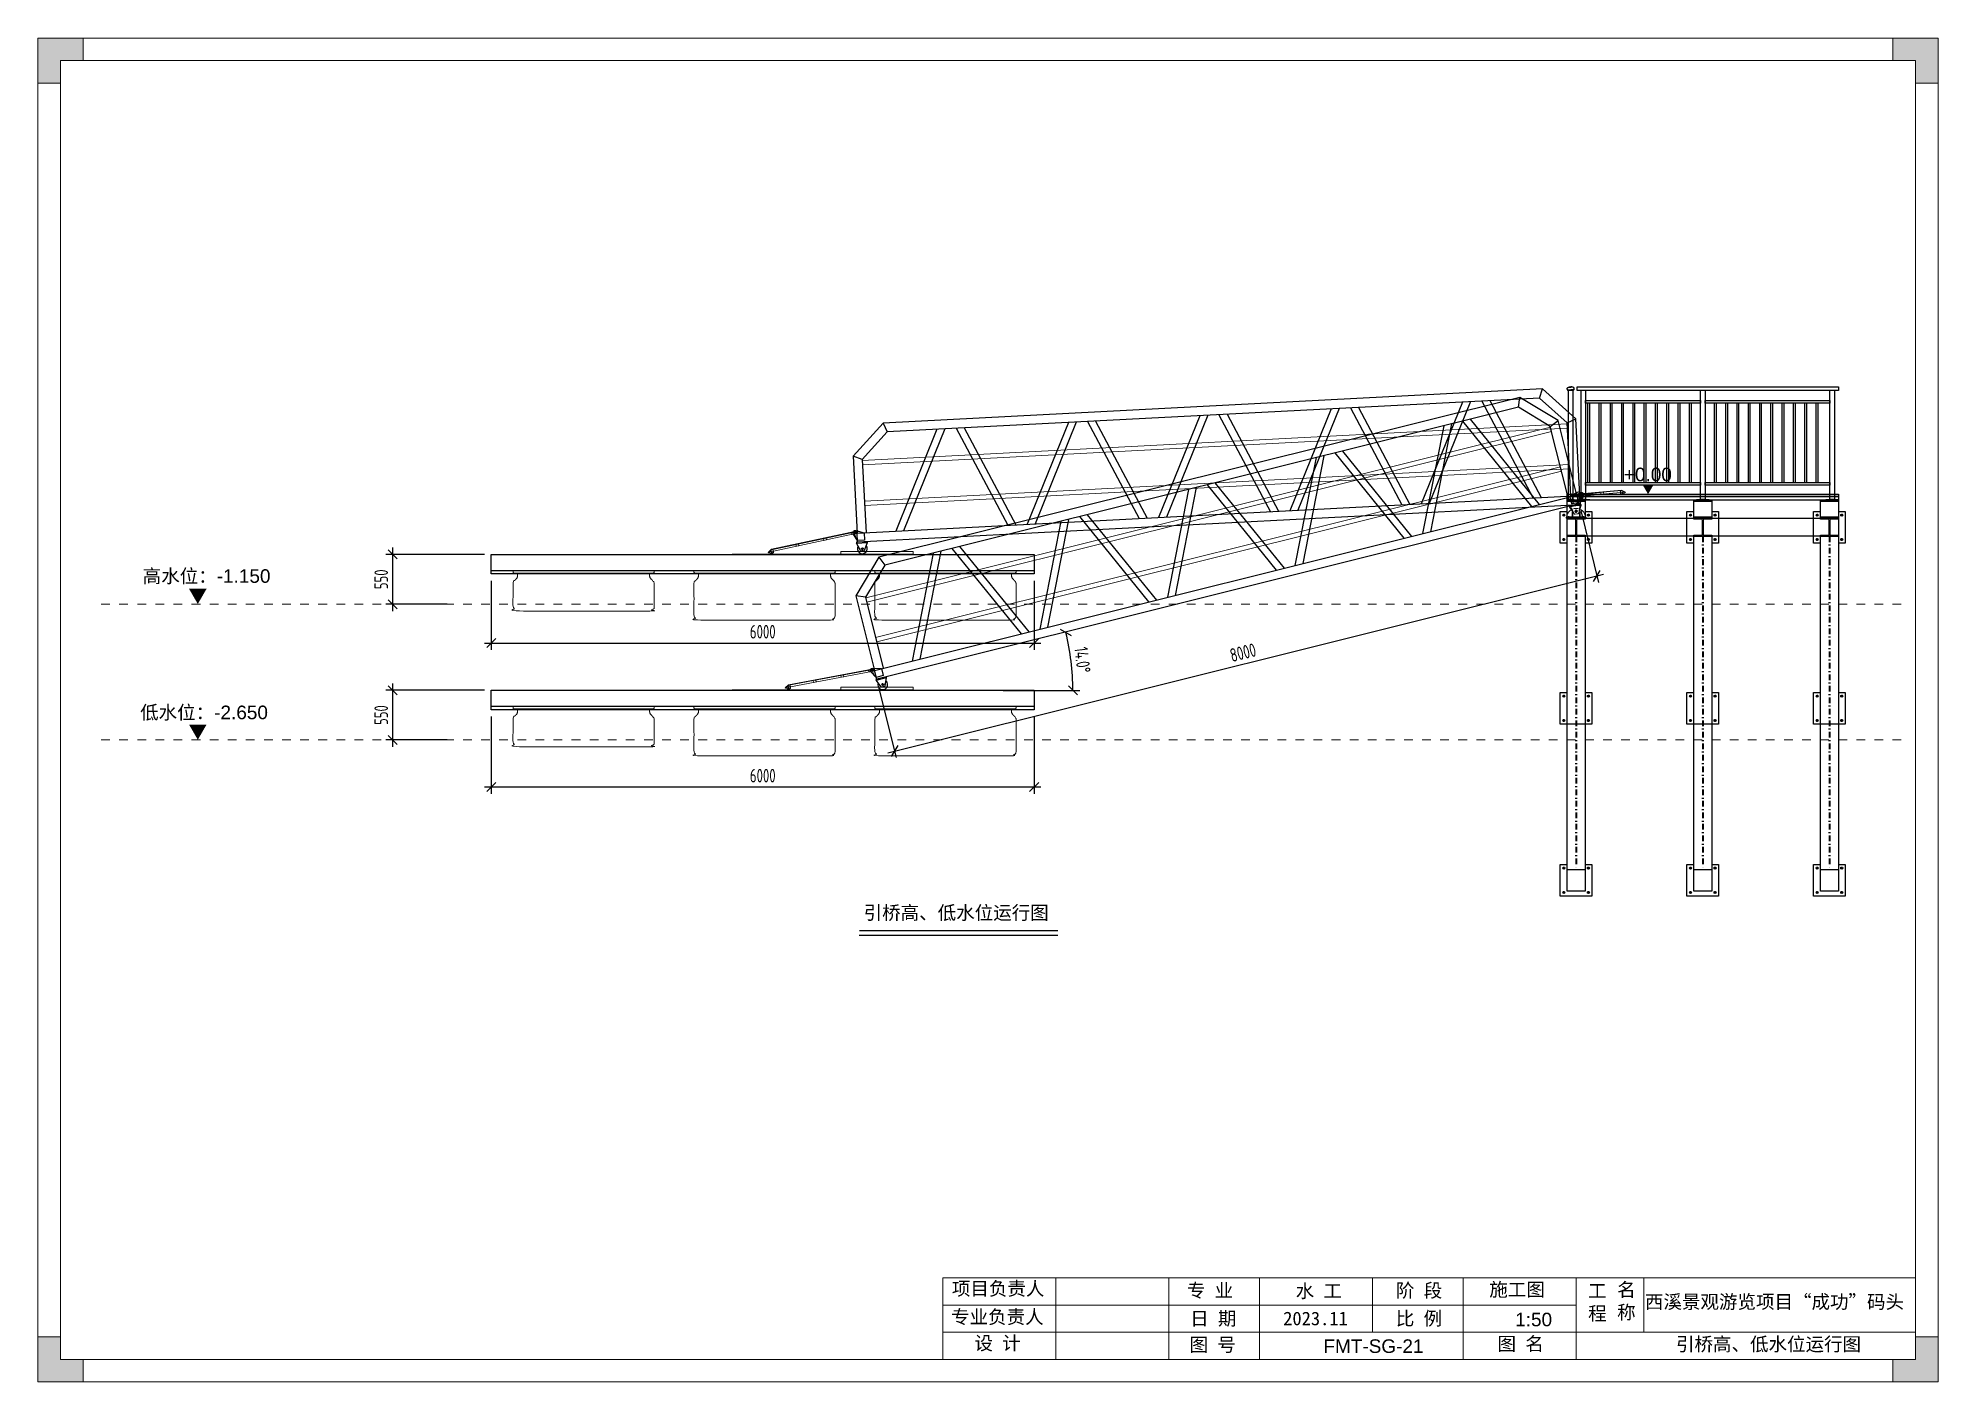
# Model space of a CAD drawing. Header units: millimetres. Extents: x 4 to 2106212, y -117026 to 198097.
# Drawn here: x 1922604 to 1943603, y 175151 to 190001 of the extents above; entities that cross this region are included whole.
import ezdxf

# ---------------------------------------------------------------- set-up
doc = ezdxf.new("R2010")
doc.units = ezdxf.units.MM
for name, pattern in [('CENTER', [0.6, 0.375, -0.075, 0.075, -0.075]), ('CENTER2', [28.575, 19.05, -3.175, 3.175, -3.175]), ('DASHDOT2', [12.7, 6.35, -3.175, 0, -3.175])]:
    doc.linetypes.add(name, pattern=pattern)
for name, color, linetype, lineweight in [('dim', 6, 'Continuous', 13), ('加强板', 140, 'Continuous', 18), ('图框', 7, 'Continuous', 13), ('型材', 7, 'Continuous', 15), ('护栏', 7, 'FENCELINE2', 20), ('文本', 3, 'Continuous', 13), ('浮箱', 160, 'Continuous', 20), ('结构', 4, 'Continuous', 18), ('虚线', 1, 'CENTER2', 0), ('铝斜撑', 241, 'Continuous', 9)]:
    doc.layers.add(name, color=color, linetype=linetype, lineweight=lineweight)
for name, color, linetype in [('H200', 3, 'Continuous'), ('lev', 6, 'Continuous'), ('STEEL', 34, 'Continuous'), ('方管', 100, 'Continuous'), ('细实线(绿色)', 3, 'Continuous'), ('铝横梁', 220, 'Continuous'), ('铝通', 4, 'Continuous')]:
    doc.layers.add(name, color=color, linetype=linetype)
doc.styles.add('Arial', font='arial.ttf')
doc.styles.add('hztxt', font='ros1.shx', dxfattribs={"width": 0.8, "bigfont": 'hztxt.shx'})
doc.styles.get("Standard").update_dxf_attribs({"font": 'arial.ttf'})
doc.styles.add('TEXT25', font='arial.ttf', dxfattribs={"height": 0.2})
doc.linetypes.add('FENCELINE2', pattern='A,6.35,-2.54,[132,ltypeshp.shx,S=2.54,R=0,X=-2.54,Y=0],-2.54,25.4', length=36.83)
doc.dimstyles.new('DIM-50', dxfattribs={"dimscale": 50, "dimtxt": 3, "dimasz": 2, "dimexe": 1.5, "dimexo": 1.5, "dimgap": 1, "dimtad": 1, "dimdec": 1, "dimdsep": 46, "dimtxsty": 'hztxt', "dimblk": 'OBLIQUE', "dimcen": 0, "dimdle": 1.5, "dimclrd": 9, "dimclre": 9, "dimclrt": 2, "dimadec": 1, "dimazin": 0, "dimtfac": 1, "dimtdec": 1, "dimtix": 1, "dimtmove": 2, "dimatfit": 3, "dimldrblk": 'OBLIQUE', "dimfxl": 15, "dimtolj": 1, "dimtzin": 0, "dimarcsym": 1})

msp = doc.modelspace()

# ---------------------------------------------------------------- texts
at = {"layer": 'dim', "linetype": 'Continuous', "lineweight": 9, "style": 'TEXT25'}
for s, p in [('+0.00', (1940131.7708, 185104.0042, 0.0005)), ('高水位：-1.150', (1923760.7351, 183981.331, 0.0005)), ('低水位：-2.650', (1923732.2665, 182474.5949, 0.0005))]:
    msp.add_text(s, height=150, dxfattribs=at).set_placement(p)
at = {"layer": '文本', "color": 6, "char_height": 150, "attachment_point": 1, "style": 'Arial'}
for insert in [(1931728.8191, 180411.2309), (1940707.3059, 175644.1779)]:
    msp.add_mtext_dynamic_manual_height_columns('{\\fSimSun|b0|i0|c134|p2;引桥高、低水位运行图}', width=2357.253424, gutter_width=18.75, heights=[0], dxfattribs=dict(at, insert=insert))
at = {"layer": '文本', "color": 6}
note = msp.add_mtext_dynamic_manual_height_columns('{\\C256;1:50\\P}', width=120, gutter_width=0, heights=[124.0928, 0], dxfattribs=dict(at, insert=(1938810.3643, 175916.5735), char_height=150, attachment_point=1, style='Arial'))
note = msp.add_mtext_dynamic_manual_height_columns('{\\C256;FMT-SG-21\\P}', width=120, gutter_width=0, heights=[124.0928, 0], dxfattribs=dict(at, insert=(1936691.0397, 175622.2449), char_height=150, attachment_point=1, style='Arial'))

# ---------------------------------------------------------------- blocks, each defined once
blk = doc.blocks.new('JAGZZ')
at = {"color": 1, "linetype": 'CENTER2', "ltscale": 0.2}
for p, q in [((524707, 12989), (524707, 13024)), ((524616, 12929), (524616, 12941)), ((524627, 12918), (524627, 12953)), ((524638, 12929), (524638, 12941)), ((524725, 13006), (524689, 13006)), ((524776, 12929), (524776, 12941)), ((524787, 12918), (524787, 12953)), ((524798, 12929), (524798, 12941))]:
    blk.add_line(p, q, dxfattribs=at)
at = {"layer": '结构', "color": 4}
for p, q in [((524597, 12929), (524597, 12941)), ((524817, 12941), (524597, 12941)), ((524817, 12929), (524597, 12929)), ((524817, 12929), (524817, 12941))]:
    blk.add_line(p, q, dxfattribs=at)
for points in [[(524670, 12941), (524670, 13001), (524662, 13001), (524662, 12941)], [(524744, 12941), (524744, 13001), (524752, 13001), (524752, 12941)]]:
    blk.add_lwpolyline(points, close=True, dxfattribs=at)
at = {"layer": '结构'}
blk.add_circle((524707, 13006), 13, dxfattribs=at)
at = {"layer": '结构', "color": 4}
blk.add_arc((524707, 12931), 106, 5.7248, 174.2752, dxfattribs=at)
blk = doc.blocks.new('A$C32F71815')
at = {"layer": '铝斜撑', "linetype": 'Continuous'}
for p, q in [((3, 20), (0, 20)), ((0, 20), (0, 0)), ((40, 0), (0, 0)), ((3, 20), (3, 3)), ((40, 3), (3, 3)), ((40, 0), (40, 3))]:
    blk.add_line(p, q, dxfattribs=at)
blk = doc.blocks.new('A$C42B83C84')
at = {"layer": '图框', "lineweight": 0}
h = blk.add_hatch(dxfattribs=at)
h.set_pattern_fill('ANSI31', color=256, scale=0.5, style=0)
h.set_pattern_definition([(45, (82514.4754, -36464.1272), (-1.122532015, 1.122532015), [])])
edge = h.paths.add_edge_path(flags=17)
edge.add_arc((15, 30), 6.5, 0, 360)
edge = h.paths.add_edge_path()
edge.add_arc((15, 30), 10, 0, 360)
for p, q in [((0, 25), (0, 45)), ((0, 45), (458, 45)), ((5, 25), (0, 25)), ((5, 40), (5, 25)), ((457, 40), (5, 40)), ((457, 40), (497, 15)), ((458, 45), (500, 19)), ((462, 7), (462, 23)), ((467, 7), (467, 23)), ((497, 15), (500, 19))]:
    blk.add_line(p, q, dxfattribs=at)
for points in [[(29, 20), (29, 40), (444, 40), (444, 20)], [(59, 40), (59, 20), (29, 20), (29, 40)], [(259, 40), (259, 20), (229, 20), (229, 40)]]:
    blk.add_lwpolyline(points, close=True, dxfattribs=at)
blk.add_lwpolyline([(444, 20), (444, 10, 0.414214), (454, 0), (474, 0, 0.414214), (484, 10), (484, 20)], format="xyb", dxfattribs=at)
blk.add_lwpolyline([(458, 0), (458, 7), (470, 7), (470, 0)], dxfattribs=at)
for radius in [10, 6.5]:
    blk.add_circle((15, 30), radius, dxfattribs=at)
blk.add_blockref('A$C32F71815', (444, 20), dxfattribs=at)
blk = doc.blocks.new('tb')
at = {"lineweight": 0}
h = blk.add_hatch(dxfattribs=at)
h.set_pattern_fill('ANSI31', color=256, scale=0.125, style=0)
h.set_pattern_definition([(45, (-488846.90197, 126237.06756), (-0.2806330038, 0.28063300377), [])])
edge = h.paths.add_edge_path(flags=17)
edge.add_arc((0, 0), 6.5, 0, 360)
edge = h.paths.add_edge_path()
edge.add_arc((0, 0), 10, 0, 360)
for p, q in [((-15, -5), (-15, 15)), ((-15, 15), (943, 15)), ((-10, 10), (-10, -5)), ((942, 10), (-10, 10)), ((942, 10), (982, -16)), ((943, 15), (985, -12)), ((-10, -5), (-15, -5)), ((927, -10), (927, -20)), ((937, -30), (957, -30)), ((941, -23), (953, -23)), ((941, -30), (941, -23)), ((945, -23), (945, -7)), ((950, -23), (950, -7)), ((953, -30), (953, -23)), ((967, -10), (967, -20)), ((982, -16), (985, -12))]:
    blk.add_line(p, q, dxfattribs=at)
for points in [[(14, -10), (14, 10), (927, 10), (927, -10)], [(44, 10), (44, -10), (14, -10), (14, 10)], [(356, 10), (356, -10), (326, -10), (326, 10)], [(668, 10), (668, -10), (638, -10), (638, 10)]]:
    blk.add_lwpolyline(points, close=True, dxfattribs=at)
for radius in [10, 6.5]:
    blk.add_circle((0, 0), radius, dxfattribs=at)
for centre, start, end in [((937, -20), 180, 270), ((957, -20), 270, 0)]:
    blk.add_arc(centre, 10, start, end, dxfattribs=at)
blk.add_blockref('A$C32F71815', (927, -10), dxfattribs=at)
blk = doc.blocks.new('*U2430')
at = {"layer": '虚线', "const_width": 10}
blk.add_lwpolyline([(-50, 0), (50, 0)], dxfattribs=at)
blk = doc.blocks.new('*U2431')
at = {"color": 0, "linetype": 'ByBlock', "lineweight": -2, "transparency": 16777216}
for p in [(0, 0), (200, 0), (400, 0), (600, 0), (800, 0), (1000, 0), (1200, 0), (1400, 0), (1600, 0), (1800, 0), (2000, 0), (2200, 0), (2400, 0), (2600, 0), (2800, 0), (3000, 0), (3200, 0), (3400, 0), (3600, 0), (3800, 0), (4000, 0), (4200, 0), (4400, 0), (4600, 0), (4800, 0), (5000, 0), (5200, 0), (5400, 0), (5600, 0), (5800, 0), (6000, 0), (6200, 0), (6400, 0), (6600, 0), (6800, 0), (7000, 0), (7200, 0), (7400, 0), (7600, 0), (7800, 0), (8000, 0), (8200, 0), (8400, 0), (8600, 0), (8800, 0), (9000, 0), (9200, 0), (9400, 0), (9600, 0), (9800, 0), (10000, 0), (10200, 0), (10400, 0), (10600, 0), (10800, 0), (11000, 0), (11200, 0), (11400, 0), (11600, 0), (11800, 0), (12000, 0), (12200, 0), (12400, 0), (12600, 0), (12800, 0), (13000, 0), (13200, 0), (13400, 0), (13600, 0), (13800, 0), (14000, 0), (14200, 0), (14400, 0), (14600, 0), (14800, 0), (15000, 0), (15200, 0), (15400, 0), (15600, 0), (15800, 0), (16000, 0), (16200, 0), (16400, 0), (16600, 0), (16800, 0), (17000, 0), (17200, 0), (17400, 0), (17600, 0), (17800, 0), (18000, 0), (18200, 0), (18400, 0), (18600, 0), (18800, 0), (19000, 0), (19200, 0), (19400, 0), (19600, 0), (19800, 0)]:
    blk.add_blockref('*U2430', p, dxfattribs=at)
blk = doc.blocks.new('EB')
at = {"layer": '加强板'}
blk.add_lwpolyline([(1337537242, 365767056), (1337537242, 365767006), (1337537257, 365767006), (1337537267, 365767056)], close=True, dxfattribs=at)
at = {"layer": '铝通'}
blk.add_lwpolyline([(1337537285, 365767056, 0.668622), (1337537254, 365767090), (1337537162, 365767061), (1337537162, 365766981), (1337537242, 365766981)], format="xyb", close=True, dxfattribs=at)
blk.add_circle((1337537262, 365767066), 7, dxfattribs=at)
blk = doc.blocks.new('A$C1CD0366B')
at = {"color": 1, "linetype": 'CENTER', "ltscale": 0.52}
for p, q in [((56, 60), (84, 60)), ((70, 46), (70, 74))]:
    blk.add_line(p, q, dxfattribs=at)
blk.add_lwpolyline([(0, 120), (0, 0), (10, 0), (10, 120)], close=True)
blk.add_lwpolyline([(10, 120), (97, 84, -0.315452), (100, 79), (100, 41, -0.315452), (97, 36), (10, 0)], format="xyb")
blk.add_circle((70, 60), 13)
blk = doc.blocks.new('GW-R')
at = {"color": 3, "linetype": 'CENTER2'}
for p, q in [((8398, 1960), (8368, 1960)), ((8383, 1945), (8383, 1975))]:
    blk.add_line(p, q, dxfattribs=at)
at = {"color": 1, "linetype": 'CENTER', "ltscale": 0.52}
for p, q in [((8369, 1960), (8397, 1960)), ((8383, 1974), (8383, 1946))]:
    blk.add_line(p, q, dxfattribs=at)
blk.add_lwpolyline([(8443, 2035), (8323, 2035), (8323, 2025), (8443, 2025)], close=True)
at = {"color": 0}
for points in [[(8360, 1942), (8323, 2025)], [(8406, 1942), (8443, 2025)]]:
    blk.add_lwpolyline(points, dxfattribs=at)
blk.add_lwpolyline([(8406, 1942, -0.317501), (8397, 1935), (8370, 1935, -0.317501), (8360, 1942)], format="xyb")
blk.add_circle((8383, 1960), 9)
blk.add_circle((8383, 1960), 9)
blk.add_arc((8383, 1960), 55, 144.9944, 35.0056)
blk = doc.blocks.new('*U2432')
at = {"layer": '型材'}
for points in [[(3900, 315), (-3900, 315), (-3900, 265), (3900, 265)], [(3900, -135), (-3900, -135), (-3900, -185), (3900, -185)]]:
    blk.add_lwpolyline(points, close=True, dxfattribs=at)
at = {"layer": '铝横梁', "color": 6}
for points in [[(-3060, 615), (-3573, -485)], [(-2971, 615), (-3485, -485)], [(-2846, 615), (-2332, -485)], [(-2758, 615), (-2244, -485)], [(-1606, 615), (-2119, -485)], [(-1517, 615), (-2031, -485)], [(-1392, 615), (-878, -485)], [(-1304, 615), (-790, -485)], [(-152, 615), (-665, -485)], [(-63, 615), (-577, -485)], [(62, 615), (576, -485)], [(150, 615), (664, -485)], [(1302, 615), (789, -485)], [(1391, 615), (877, -485)], [(1516, 615), (2030, -485)], [(1604, 615), (2118, -485)], [(2756, 615), (2243, -485)], [(2845, 615), (2331, -485)], [(2970, 615), (3484, -485)], [(3058, 615), (3572, -485)]]:
    blk.add_lwpolyline(points, dxfattribs=at)
at = {"layer": '铝通', "color": 4}
for points in [[(-4000, -485), (-4000, 365), (-3650, 715), (3650, 715), (4000, 365), (4000, -485)], [(-3609, 615), (-3650, 715)], [(3650, 715), (3609, 615)], [(-3900, -485), (-3900, 324), (-3609, 615), (3609, 615), (3900, 324), (3900, -485)], [(-3900, 324), (-4000, 365)], [(3900, 324), (4000, 365)], [(4000, -485), (-4000, -485), (-4000, -585), (4000, -585), (4000, -485)]]:
    blk.add_lwpolyline(points, dxfattribs=at)
at = {"xscale": -1}
blk.add_blockref('GW-R', (12333, -2620), dxfattribs=at)
at = {"layer": '图框', "xscale": -1, "rotation": 90}
blk.add_blockref('A$C1CD0366B', (-3890, -585), dxfattribs=at)
at = {"layer": '型材', "color": 22, "xscale": -1}
blk.add_blockref('EB', (1337533242, -365767546), dxfattribs=at)
at = {"layer": '型材', "color": 22}
blk.add_blockref('EB', (-1337533242, -365767546), dxfattribs=at)
blk = doc.blocks.new('*U2433')
at = {"color": 0, "linetype": 'ByBlock', "lineweight": -2, "transparency": 16777216}
blk.add_blockref('*U2432', (0, 0), dxfattribs=at)
blk = doc.blocks.new('*U2434')
at = {"layer": '虚线', "const_width": 10}
blk.add_lwpolyline([(-50, 0), (50, 0)], dxfattribs=at)
blk = doc.blocks.new('*U2435')
at = {"color": 0, "linetype": 'ByBlock', "lineweight": -2, "transparency": 16777216}
for p in [(0, 0), (200, 0), (400, 0), (600, 0), (800, 0), (1000, 0), (1200, 0), (1400, 0), (1600, 0), (1800, 0), (2000, 0), (2200, 0), (2400, 0), (2600, 0), (2800, 0), (3000, 0), (3200, 0), (3400, 0), (3600, 0), (3800, 0), (4000, 0), (4200, 0), (4400, 0), (4600, 0), (4800, 0), (5000, 0), (5200, 0), (5400, 0), (5600, 0), (5800, 0), (6000, 0), (6200, 0), (6400, 0), (6600, 0), (6800, 0), (7000, 0), (7200, 0), (7400, 0), (7600, 0), (7800, 0), (8000, 0), (8200, 0), (8400, 0), (8600, 0), (8800, 0), (9000, 0), (9200, 0), (9400, 0), (9600, 0), (9800, 0), (10000, 0), (10200, 0), (10400, 0), (10600, 0), (10800, 0), (11000, 0), (11200, 0), (11400, 0), (11600, 0), (11800, 0), (12000, 0), (12200, 0), (12400, 0), (12600, 0), (12800, 0), (13000, 0), (13200, 0), (13400, 0), (13600, 0), (13800, 0), (14000, 0), (14200, 0), (14400, 0), (14600, 0), (14800, 0), (15000, 0), (15200, 0), (15400, 0), (15600, 0), (15800, 0), (16000, 0), (16200, 0), (16400, 0), (16600, 0), (16800, 0), (17000, 0), (17200, 0), (17400, 0), (17600, 0), (17800, 0), (18000, 0), (18200, 0), (18400, 0), (18600, 0), (18800, 0), (19000, 0), (19200, 0), (19400, 0), (19600, 0), (19800, 0)]:
    blk.add_blockref('*U2434', p, dxfattribs=at)
blk = doc.blocks.new('*U2436')
at = {"layer": '型材'}
for points in [[(3900, 315), (-3900, 315), (-3900, 265), (3900, 265)], [(3900, -135), (-3900, -135), (-3900, -185), (3900, -185)]]:
    blk.add_lwpolyline(points, close=True, dxfattribs=at)
at = {"layer": '铝横梁', "color": 6}
for points in [[(-3060, 615), (-3573, -485)], [(-2971, 615), (-3485, -485)], [(-2846, 615), (-2332, -485)], [(-2758, 615), (-2244, -485)], [(-1606, 615), (-2119, -485)], [(-1517, 615), (-2031, -485)], [(-1392, 615), (-878, -485)], [(-1304, 615), (-790, -485)], [(-152, 615), (-665, -485)], [(-63, 615), (-577, -485)], [(62, 615), (576, -485)], [(150, 615), (664, -485)], [(1302, 615), (789, -485)], [(1391, 615), (877, -485)], [(1516, 615), (2030, -485)], [(1604, 615), (2118, -485)], [(2756, 615), (2243, -485)], [(2845, 615), (2331, -485)], [(2970, 615), (3484, -485)], [(3058, 615), (3572, -485)]]:
    blk.add_lwpolyline(points, dxfattribs=at)
at = {"layer": '铝通', "color": 4}
for points in [[(-4000, -485), (-4000, 365), (-3650, 715), (3650, 715), (4000, 365), (4000, -485)], [(-3609, 615), (-3650, 715)], [(3650, 715), (3609, 615)], [(-3900, -485), (-3900, 324), (-3609, 615), (3609, 615), (3900, 324), (3900, -485)], [(-3900, 324), (-4000, 365)], [(3900, 324), (4000, 365)], [(4000, -485), (-4000, -485), (-4000, -585), (4000, -585), (4000, -485)]]:
    blk.add_lwpolyline(points, dxfattribs=at)
at = {"xscale": -1}
blk.add_blockref('GW-R', (12333, -2620), dxfattribs=at)
at = {"layer": '图框', "xscale": -1, "rotation": 90}
blk.add_blockref('A$C1CD0366B', (-3890, -585), dxfattribs=at)
at = {"layer": '型材', "color": 22, "xscale": -1}
blk.add_blockref('EB', (1337533242, -365767546), dxfattribs=at)
at = {"layer": '型材', "color": 22}
blk.add_blockref('EB', (-1337533242, -365767546), dxfattribs=at)
blk = doc.blocks.new('*U2437')
at = {"color": 0, "linetype": 'ByBlock', "lineweight": -2, "transparency": 16777216}
blk.add_blockref('*U2436', (0, 0), dxfattribs=at)
blk = doc.blocks.new('_Oblique')
at = {"color": 0, "linetype": 'ByBlock', "lineweight": -2}
blk.add_line((-0.5, -0.5), (0.5, 0.5), dxfattribs=at)
blk = doc.blocks.new('*D2442')
at = {"color": 9, "lineweight": -2, "transparency": 16777216}
blk.add_line((1933270, 182793), (1934118, 182793), dxfattribs=at)
blk.add_arc((1931405, 182793), 2637, 360, 14, dxfattribs=at)
at = {"layer": 'Defpoints', "color": 0, "transparency": 16777216}
for p in [(1939635, 184845, 0), (1931873, 182910, 0), (1934034, 183008), (1929195, 182793), (1933195, 182793)]:
    blk.add_point(p, dxfattribs=at)
at = {"color": 9, "lineweight": -2, "transparency": 16777216, "xscale": 100, "yscale": 100, "zscale": 100}
for p, rotation in [((1933964, 183431), 103.9999999999998), ((1934043, 182793), 269.9999999999997)]:
    blk.add_blockref('_Oblique', p, dxfattribs=dict(at, rotation=rotation))
at = {"color": 2, "transparency": 16777216, "insert": (1934147, 183130), "char_height": 150, "attachment_point": 5, "rotation": 277, "style": 'hztxt'}
blk.add_mtext('\\A1;14.0°', dxfattribs=at)
blk = doc.blocks.new('*U2440')
at = {"color": 0, "ltscale": 5000}
blk.add_lwpolyline([(3000, 363), (-3000, 363), (-3000, 147), (3000, 147)], close=True, dxfattribs=at)
blk.add_lwpolyline([(3000, 187), (-3000, 187)], dxfattribs=at)
at = {"layer": '浮箱', "color": 5, "linetype": 'Continuous', "lineweight": 5}
for points in [[(-1250, 157, 0.414214), (-1240, 167), (-1240, 177, 0.414214), (-1250, 187), (-1290, 187), (-2750, 187), (-2790, 187, 0.414214), (-2800, 177), (-2800, 167, 0.414214), (-2790, 157), (-2750, 157), (-1290, 157)], [(750, 157, 0.414214), (760, 167), (760, 177, 0.414214), (750, 187), (710, 187), (-750, 187), (-790, 187, 0.414214), (-800, 177), (-800, 167, 0.414214), (-790, 157), (-750, 157), (710, 157)], [(2750, 157, 0.414214), (2760, 167), (2760, 177, 0.414214), (2750, 187), (2710, 187), (1250, 187), (1210, 187, 0.414214), (1200, 177), (1200, 167, 0.414214), (1210, 157), (1250, 157), (2710, 157)]]:
    blk.add_lwpolyline(points, format="xyb", close=True, dxfattribs=at)
for points in [[(-1290, 157), (-1290, 142), (-1290, 128), (-1290, 107), (-1275, 92), (-1265, 82), (-1255, 72), (-1240, 57), (-1240, 36), (-1240, -188), (-1240, -313), (-1240, -363), (-1290, -363), (-2220, -363), (-2750, -363), (-2800, -363), (-2800, -313), (-2800, -188), (-2800, 36), (-2800, 57), (-2785, 72), (-2775, 82), (-2765, 92), (-2750, 107), (-2750, 128), (-2750, 142), (-2750, 157)], [(710, 157), (710, 142), (710, 128), (710, 107), (725, 92), (735, 82), (745, 72), (760, 57), (760, 36), (760, -188), (760, -313), (760, -363), (710, -363), (-220, -363), (-750, -363), (-800, -363), (-800, -313), (-800, -188), (-800, 36), (-800, 57), (-785, 72), (-775, 82), (-765, 92), (-750, 107), (-750, 128), (-750, 142), (-750, 157)], [(2710, 157), (2710, 142), (2710, 128), (2710, 107), (2725, 92), (2735, 82), (2745, 72), (2760, 57), (2760, 36), (2760, -188), (2760, -213), (2760, -263), (2710, -263), (1780, -263), (1250, -263), (1200, -263), (1200, -213), (1200, -188), (1200, 36), (1200, 57), (1215, 72), (1225, 82), (1235, 92), (1250, 107), (1250, 128), (1250, 142), (1250, 157)]]:
    blk.add_rational_spline(points, [1, 1, 1, 0.923879532511, 1, 1, 1, 0.923879532511, 1, 1, 1, 0.707106781187, 1, 1, 1, 0.707106781187, 1, 1, 1, 0.923879532511, 1, 1, 1, 0.923879532511, 1, 1, 1], degree=2, knots=[0, 0, 0, 1, 1, 1.785398, 1.785398, 2.785398, 2.785398, 3.570796, 3.570796, 4.570796, 4.570796, 6.141593, 6.141593, 7.141593, 7.141593, 8.712389, 8.712389, 9.712389, 9.712389, 10.497787, 10.497787, 11.497787, 11.497787, 12.283185, 12.283185, 13.283185, 13.283185, 13.283185], dxfattribs=at)
blk = doc.blocks.new('*U2441')
at = {"color": 0, "linetype": 'ByBlock', "lineweight": -2, "transparency": 16777216}
blk.add_blockref('*U2440', (0, 0), dxfattribs=at)
blk = doc.blocks.new('*U2438')
at = {"color": 0, "ltscale": 5000}
blk.add_lwpolyline([(3000, 363), (-3000, 363), (-3000, 147), (3000, 147)], close=True, dxfattribs=at)
blk.add_lwpolyline([(3000, 187), (-3000, 187)], dxfattribs=at)
at = {"layer": '浮箱', "color": 5, "linetype": 'Continuous', "lineweight": 5}
for points in [[(-1250, 157, 0.414214), (-1240, 167), (-1240, 177, 0.414214), (-1250, 187), (-1290, 187), (-2750, 187), (-2790, 187, 0.414214), (-2800, 177), (-2800, 167, 0.414214), (-2790, 157), (-2750, 157), (-1290, 157)], [(750, 157, 0.414214), (760, 167), (760, 177, 0.414214), (750, 187), (710, 187), (-750, 187), (-790, 187, 0.414214), (-800, 177), (-800, 167, 0.414214), (-790, 157), (-750, 157), (710, 157)], [(2750, 157, 0.414214), (2760, 167), (2760, 177, 0.414214), (2750, 187), (2710, 187), (1250, 187), (1210, 187, 0.414214), (1200, 177), (1200, 167, 0.414214), (1210, 157), (1250, 157), (2710, 157)]]:
    blk.add_lwpolyline(points, format="xyb", close=True, dxfattribs=at)
for points in [[(-1290, 157), (-1290, 142), (-1290, 128), (-1290, 107), (-1275, 92), (-1265, 82), (-1255, 72), (-1240, 57), (-1240, 36), (-1240, -188), (-1240, -313), (-1240, -363), (-1290, -363), (-2220, -363), (-2750, -363), (-2800, -363), (-2800, -313), (-2800, -188), (-2800, 36), (-2800, 57), (-2785, 72), (-2775, 82), (-2765, 92), (-2750, 107), (-2750, 128), (-2750, 142), (-2750, 157)], [(710, 157), (710, 142), (710, 128), (710, 107), (725, 92), (735, 82), (745, 72), (760, 57), (760, 36), (760, -188), (760, -313), (760, -363), (710, -363), (-220, -363), (-750, -363), (-800, -363), (-800, -313), (-800, -188), (-800, 36), (-800, 57), (-785, 72), (-775, 82), (-765, 92), (-750, 107), (-750, 128), (-750, 142), (-750, 157)], [(2710, 157), (2710, 142), (2710, 128), (2710, 107), (2725, 92), (2735, 82), (2745, 72), (2760, 57), (2760, 36), (2760, -188), (2760, -213), (2760, -263), (2710, -263), (1780, -263), (1250, -263), (1200, -263), (1200, -213), (1200, -188), (1200, 36), (1200, 57), (1215, 72), (1225, 82), (1235, 92), (1250, 107), (1250, 128), (1250, 142), (1250, 157)]]:
    blk.add_rational_spline(points, [1, 1, 1, 0.923879532511, 1, 1, 1, 0.923879532511, 1, 1, 1, 0.707106781187, 1, 1, 1, 0.707106781187, 1, 1, 1, 0.923879532511, 1, 1, 1, 0.923879532511, 1, 1, 1], degree=2, knots=[0, 0, 0, 1, 1, 1.785398, 1.785398, 2.785398, 2.785398, 3.570796, 3.570796, 4.570796, 4.570796, 6.141593, 6.141593, 7.141593, 7.141593, 8.712389, 8.712389, 9.712389, 9.712389, 10.497787, 10.497787, 11.497787, 11.497787, 12.283185, 12.283185, 13.283185, 13.283185, 13.283185], dxfattribs=at)
blk = doc.blocks.new('*U2439')
at = {"color": 0, "linetype": 'ByBlock', "lineweight": -2, "transparency": 16777216}
blk.add_blockref('*U2438', (0, 0), dxfattribs=at)
blk = doc.blocks.new('*U2452')
at = {"layer": 'STEEL'}
for p, q in [((-148, 135), (-122, 135)), ((-135, 148), (-135, 122)), ((122, 135), (148, 135)), ((135, 148), (135, 122)), ((-148, -135), (-122, -135)), ((-135, -148), (-135, -122)), ((122, -135), (148, -135)), ((135, -148), (135, -122))]:
    blk.add_line(p, q, dxfattribs=at)
for points in [[(-100, -175), (-175, -175), (-175, 175), (-100, 175)], [(100, 175), (175, 175), (175, -175), (100, -175)]]:
    blk.add_lwpolyline(points, dxfattribs=at)
for centre in [(-135, 135), (135, 135), (-135, -135), (135, -135)]:
    blk.add_circle(centre, 11, dxfattribs=at)
blk = doc.blocks.new('*U2453')
at = {"color": 0, "linetype": 'ByBlock', "lineweight": -2, "transparency": 16777216}
blk.add_blockref('*U2452', (0, 0), dxfattribs=at)
blk = doc.blocks.new('*U2454')
at = {"layer": 'STEEL'}
for p, q in [((-148, 135), (-122, 135)), ((-135, 148), (-135, 122)), ((122, 135), (148, 135)), ((135, 148), (135, 122)), ((-148, -135), (-122, -135)), ((-135, -148), (-135, -122)), ((122, -135), (148, -135)), ((135, -148), (135, -122))]:
    blk.add_line(p, q, dxfattribs=at)
for points in [[(-100, -175), (-175, -175), (-175, 175), (-100, 175)], [(100, 175), (175, 175), (175, -175), (100, -175)]]:
    blk.add_lwpolyline(points, dxfattribs=at)
for centre in [(-135, 135), (135, 135), (-135, -135), (135, -135)]:
    blk.add_circle(centre, 11, dxfattribs=at)
blk = doc.blocks.new('*U2447')
at = {"color": 0, "linetype": 'ByBlock', "lineweight": -2, "transparency": 16777216}
blk.add_blockref('*U2454', (0, 0), dxfattribs=at)
blk = doc.blocks.new('*U2448')
at = {"layer": 'STEEL'}
for p, q in [((-148, 135), (-122, 135)), ((-135, 148), (-135, 122)), ((122, 135), (148, 135)), ((135, 148), (135, 122)), ((-148, -135), (-122, -135)), ((-135, -148), (-135, -122)), ((122, -135), (148, -135)), ((135, -148), (135, -122))]:
    blk.add_line(p, q, dxfattribs=at)
for points in [[(-100, -175), (-175, -175), (-175, 175), (-100, 175)], [(100, 175), (175, 175), (175, -175), (100, -175)]]:
    blk.add_lwpolyline(points, dxfattribs=at)
for centre in [(-135, 135), (135, 135), (-135, -135), (135, -135)]:
    blk.add_circle(centre, 11, dxfattribs=at)
blk = doc.blocks.new('*U2449')
at = {"color": 0, "linetype": 'ByBlock', "lineweight": -2, "transparency": 16777216}
blk.add_blockref('*U2448', (0, 0), dxfattribs=at)
blk = doc.blocks.new('*U2450')
at = {"layer": 'STEEL'}
for p, q in [((-148, 135), (-122, 135)), ((-135, 148), (-135, 122)), ((122, 135), (148, 135)), ((135, 148), (135, 122)), ((-148, -135), (-122, -135)), ((-135, -148), (-135, -122)), ((122, -135), (148, -135)), ((135, -148), (135, -122))]:
    blk.add_line(p, q, dxfattribs=at)
blk.add_lwpolyline([(100, 175), (175, 175), (175, -175), (-175, -175), (-175, 175), (-100, 175)], dxfattribs=at)
for centre in [(-135, 135), (135, 135), (-135, -135), (135, -135)]:
    blk.add_circle(centre, 11, dxfattribs=at)
blk = doc.blocks.new('*U2451')
at = {"color": 0, "linetype": 'ByBlock', "lineweight": -2, "transparency": 16777216}
for p in [(0, 0), (1400, 0), (2800, 0)]:
    blk.add_blockref('*U2450', p, dxfattribs=at)
blk = doc.blocks.new('*U2445')
at = {"layer": 'STEEL'}
for p, q in [((-148, 135), (-122, 135)), ((-135, 148), (-135, 122)), ((122, 135), (148, 135)), ((135, 148), (135, 122)), ((-148, -135), (-122, -135)), ((-135, -148), (-135, -122)), ((122, -135), (148, -135)), ((135, -148), (135, -122))]:
    blk.add_line(p, q, dxfattribs=at)
blk.add_lwpolyline([(100, 175), (175, 175), (175, -175), (-175, -175), (-175, 175), (-100, 175)], dxfattribs=at)
for centre in [(-135, 135), (135, 135), (-135, -135), (135, -135)]:
    blk.add_circle(centre, 11, dxfattribs=at)
blk = doc.blocks.new('*U2446')
at = {"color": 0, "linetype": 'ByBlock', "lineweight": -2, "transparency": 16777216}
for p in [(0, 0), (1400, 0), (2800, 0)]:
    blk.add_blockref('*U2445', p, dxfattribs=at)
blk = doc.blocks.new('*U2443')
h = blk.add_hatch(color=252)
h.dxf.hatch_style = 1
h.paths.add_polyline_path([(-1485, 1571, 0.414214), (-1488, 1568), (-1485, 1568)])
h = blk.add_hatch(color=252)
h.dxf.hatch_style = 1
h.paths.add_polyline_path([(-1435, 1571, -0.414214), (-1432, 1568), (-1435, 1568)])
h = blk.add_hatch(color=252)
h.dxf.hatch_style = 1
h.paths.add_polyline_path([(-1345, 1571, 0.414214), (-1348, 1568), (-1345, 1568)])
h = blk.add_hatch(color=252)
h.dxf.hatch_style = 1
h.paths.add_polyline_path([(-1295, 1571, -0.414214), (-1292, 1568), (-1295, 1568)])
h = blk.add_hatch(color=252)
h.dxf.hatch_style = 1
h.paths.add_polyline_path([(-25, 1571, 0.414214), (-28, 1568), (-25, 1568)])
h = blk.add_hatch(color=252)
h.dxf.hatch_style = 1
h.paths.add_polyline_path([(25, 1571, -0.414214), (28, 1568), (25, 1568)])
h = blk.add_hatch(color=252)
h.dxf.hatch_style = 1
h.paths.add_polyline_path([(1405, 1571, 0.414214), (1402, 1568), (1405, 1568)])
h = blk.add_hatch(color=252)
h.dxf.hatch_style = 1
h.paths.add_polyline_path([(1455, 1571, -0.414214), (1458, 1568), (1455, 1568)])
at = {"color": 252, "elevation": 0}
for points in [[(-25, 2777), (25, 2777), (25, 1568), (-25, 1568)], [(1405, 2777), (1455, 2777), (1455, 1568), (1405, 1568)], [(-1295, 2662), (-25, 2662), (-25, 2632), (-1295, 2632)], [(25, 2662), (1405, 2662), (1405, 2632), (25, 2632)], [(-1500, 1627), (1500, 1627), (1500, 1602), (-1500, 1602)], [(-1500, 1602), (1500, 1602), (1500, 1562), (-1500, 1562)]]:
    blk.add_lwpolyline(points, close=True, dxfattribs=at)
at = {"color": 252}
for points in [[(-1250, 1757), (-1250, 2632), (-1275, 2632), (-1275, 1757)], [(-1125, 1757), (-1125, 2632), (-1150, 2632), (-1150, 1757)], [(-1000, 1757), (-1000, 2632), (-1025, 2632), (-1025, 1757)], [(-875, 1757), (-875, 2632), (-900, 2632), (-900, 1757)], [(-750, 1757), (-750, 2632), (-775, 2632), (-775, 1757)], [(-625, 1757), (-625, 2632), (-650, 2632), (-650, 1757)], [(-500, 1757), (-500, 2632), (-525, 2632), (-525, 1757)], [(-375, 1757), (-375, 2632), (-400, 2632), (-400, 1757)], [(-250, 1757), (-250, 2632), (-275, 2632), (-275, 1757)], [(-125, 1757), (-125, 2632), (-150, 2632), (-150, 1757)], [(150, 1757), (150, 2632), (125, 2632), (125, 1757)], [(275, 1757), (275, 2632), (250, 2632), (250, 1757)], [(400, 1757), (400, 2632), (375, 2632), (375, 1757)], [(525, 1757), (525, 2632), (500, 2632), (500, 1757)], [(650, 1757), (650, 2632), (625, 2632), (625, 1757)], [(775, 1757), (775, 2632), (750, 2632), (750, 1757)], [(900, 1757), (900, 2632), (875, 2632), (875, 1757)], [(1025, 1757), (1025, 2632), (1000, 2632), (1000, 1757)], [(1150, 1757), (1150, 2632), (1125, 2632), (1125, 1757)], [(1275, 1757), (1275, 2632), (1250, 2632), (1250, 1757)]]:
    blk.add_lwpolyline(points, dxfattribs=at)
for points in [[(-1295, 1757), (-25, 1757), (-25, 1727), (-1295, 1727)], [(25, 1757), (1405, 1757), (1405, 1727), (25, 1727)]]:
    blk.add_lwpolyline(points, close=True, dxfattribs=at)
at = {"color": 252, "elevation": 0}
for points in [[(-1500, 1568), (-1420, 1568), (-1420, 1562), (-1500, 1562), (-1500, 1568)], [(-1467, 1568), (-1467, 1562)], [(-1460, 1573), (-1460, 1557)], [(-1453, 1568), (-1453, 1562)], [(-1390, 1568), (-1250, 1568), (-1250, 1562), (-1390, 1562), (-1390, 1568)], [(-1376, 1568), (-1376, 1562)], [(-1369, 1573), (-1369, 1557)], [(-1362, 1568), (-1362, 1562)], [(-1278, 1568), (-1278, 1562)], [(-1271, 1573), (-1271, 1557)], [(-1264, 1568), (-1264, 1562)], [(-70, 1568), (70, 1568), (70, 1562), (-70, 1562), (-70, 1568)], [(-56, 1568), (-56, 1562)], [(-49, 1573), (-49, 1557)], [(-42, 1568), (-42, 1562)], [(42, 1568), (42, 1562)], [(49, 1573), (49, 1557)], [(56, 1568), (56, 1562)], [(1360, 1568), (1500, 1568), (1500, 1562), (1360, 1562), (1360, 1568)], [(1374, 1568), (1374, 1562)], [(1381, 1573), (1381, 1557)], [(1388, 1568), (1388, 1562)], [(1472, 1568), (1472, 1562)], [(1479, 1573), (1479, 1557)], [(1486, 1568), (1486, 1562)]]:
    blk.add_lwpolyline(points, dxfattribs=at)
at = {"color": 252, "linetype": 'DASHDOT2', "ltscale": 10, "elevation": 0}
for points in [[(-1404, 1162), (-1404, -2517)], [(-1396, 1162), (-1396, -2517)], [(-4, 1162), (-4, -2517)], [(4, 1162), (4, -2517)], [(1396, 1162), (1396, -2517)], [(1404, 1162), (1404, -2517)]]:
    blk.add_lwpolyline(points, dxfattribs=at)
at = {"color": 252}
for centre, start, end in [((-1485, 1568, 0), 90, 180), ((-1435, 1568, 0), 0, 90), ((-1345, 1568, 0), 90, 180), ((-1295, 1568, 0), 0, 90), ((-25, 1568, 0), 90, 180), ((25, 1568, 0), 0, 90), ((1405, 1568, 0), 90, 180), ((1455, 1568, 0), 0, 90)]:
    blk.add_arc(centre, 2.5, start, end, dxfattribs=at)
at = {"layer": 'H200', "color": 252, "elevation": 0}
for points in [[(-1500, 1562), (-1300, 1562), (-1300, 1362), (-1500, 1362)], [(-1500, 1550), (-1300, 1550), (-1300, 1374), (-1500, 1374)], [(-100, 1562), (100, 1562), (100, 1362), (-100, 1362)], [(-100, 1550), (100, 1550), (100, 1374), (-100, 1374)], [(1300, 1562), (1500, 1562), (1500, 1362), (1300, 1362)], [(1300, 1550), (1500, 1550), (1500, 1374), (1300, 1374)], [(-1500, 1362), (1500, 1362), (1500, 1162), (-1500, 1162)], [(-1500, 1162), (-1300, 1162), (-1300, -2757), (-1500, -2757)], [(-100, 1162), (100, 1162), (100, -2757), (-100, -2757)], [(1300, 1162), (1500, 1162), (1500, -2757), (1300, -2757)]]:
    blk.add_lwpolyline(points, close=True, dxfattribs=at)
for points in [[(-1404, 1339, 0.359359), (-1417, 1350), (-1500, 1350), (-1500, 1362), (-1300, 1362), (-1300, 1350), (-1383, 1350, 0.362402), (-1396, 1339), (-1396, 1187, 0.414214), (-1383, 1174), (-1300, 1174), (-1300, 1162), (-1500, 1162), (-1500, 1174), (-1417, 1174, 0.414214), (-1404, 1187)], [(-4, 1339, 0.359359), (-17, 1350), (-100, 1350), (-100, 1362), (100, 1362), (100, 1350), (17, 1350, 0.362402), (4, 1339), (4, 1187, 0.414214), (17, 1174), (100, 1174), (100, 1162), (-100, 1162), (-100, 1174), (-17, 1174, 0.414214), (-4, 1187)], [(1396, 1339, 0.359359), (1383, 1350), (1300, 1350), (1300, 1362), (1500, 1362), (1500, 1350), (1417, 1350, 0.362402), (1404, 1339), (1404, 1187, 0.414214), (1417, 1174), (1500, 1174), (1500, 1162), (1300, 1162), (1300, 1174), (1383, 1174, 0.414214), (1396, 1187)]]:
    blk.add_lwpolyline(points, format="xyb", close=True, dxfattribs=at)
at = {"layer": '方管', "color": 252}
for p, q in [((-1486, 2777, 0), (-1434, 2777, 0)), ((-1485, 2777, 0), (-1435, 2777, 0))]:
    blk.add_line(p, q, dxfattribs=at)
for points in [[(-1489, 2778, -0.414214), (-1488, 2779)], [(-1489, 2776, 0.636486), (-1489, 2776)], [(-1432, 2779, -0.414214), (-1431, 2778)], [(-1431, 2776, 0.648584), (-1431, 2776)]]:
    blk.add_lwpolyline(points, format="xyb", dxfattribs=at)
at = {"layer": '方管', "color": 252, "elevation": 0}
for points in [[(-1485, 2777), (-1435, 2777), (-1435, 1568), (-1485, 1568)], [(1500, 2812), (1500, 2772), (-1390, 2772), (-1390, 2812)], [(-1345, 2777), (-1295, 2777), (-1295, 1568), (-1345, 1568)]]:
    blk.add_lwpolyline(points, close=True, dxfattribs=at)
at = {"layer": '方管', "color": 252}
for centre, radius, start, end in [((-1488, 2778, 0), 0.5, 90, 180), ((-1489, 2776, 0), 0.2, 230.0953, 0), ((-1486, 2777, 0), 0.5, 90, 180), ((-1487, 2773, 0), 0.2, 232.1545, 0), ((-1434, 2777, 0), 0.5, 0, 90), ((-1433, 2773, 0), 0.2, 180, 307.8455), ((-1432, 2778, 0), 0.5, 0, 90), ((-1431, 2776, 0), 0.2, 180, 309.9047)]:
    blk.add_arc(centre, radius, start, end, dxfattribs=at)
for points in [[(-1500, 2793, 0), (-1500, 2813, 0), (-1476, 2813, 0), (-1460, 2813, 0)], [(-1488, 2779, 0), (-1479, 2779, 0), (-1470, 2779, 0), (-1460, 2779, 0)], [(-1420, 2793, 0), (-1420, 2813, 0), (-1444, 2813, 0), (-1460, 2813, 0)], [(-1432, 2779, 0), (-1441, 2779, 0), (-1450, 2779, 0), (-1460, 2779, 0)]]:
    blk.add_open_spline(points, degree=3, dxfattribs=at)
for points, knots in [([(-1487, 2773, 0), (-1496, 2779, 0), (-1500, 2787, 0), (-1500, 2793, 0), (-1500, 2793, 0), (-1500, 2793, 0), (-1500, 2794, 0)], [0.031268, 0.031268, 0.031268, 0.031268, 1, 1, 1, 1.0187782, 1.0187782, 1.0187782, 1.0187782]), ([(-1498, 2793, 0), (-1498, 2795, 0), (-1498, 2796, 0), (-1497, 2799, 0), (-1497, 2800, 0), (-1496, 2802, 0), (-1495, 2803, 0), (-1493, 2805, 0), (-1492, 2806, 0), (-1490, 2807, 0), (-1488, 2808, 0), (-1484, 2809, 0), (-1481, 2810, 0), (-1474, 2811, 0), (-1471, 2811, 0), (-1466, 2811, 0), (-1463, 2811, 0), (-1460, 2811, 0)], [0, 0, 0, 0, 0.092947, 0.092947, 0.185894, 0.185894, 0.278842, 0.278842, 0.371789, 0.371789, 0.464736, 0.464736, 0.663842, 0.663842, 0.862947, 0.862947, 1, 1, 1, 1]), ([(-1489, 2776, 0), (-1491, 2778, 0), (-1492, 2779, 0), (-1495, 2783, 0), (-1496, 2785, 0), (-1498, 2789, 0), (-1498, 2790, 0), (-1498, 2792, 0), (-1498, 2793, 0), (-1498, 2793, 0), (-1498, 2793, 0), (-1498, 2793, 0), (-1498, 2794, 0)], [0.1474935, 0.1474935, 0.1474935, 0.1474935, 0.3251972, 0.3251972, 0.6503943, 0.6503943, 0.9163919, 0.9163919, 1, 1, 1, 1.0229327, 1.0229327, 1.0229327, 1.0229327]), ([(-1422, 2793, 0), (-1422, 2795, 0), (-1422, 2796, 0), (-1423, 2799, 0), (-1423, 2800, 0), (-1424, 2802, 0), (-1425, 2803, 0), (-1427, 2805, 0), (-1428, 2806, 0), (-1430, 2807, 0), (-1432, 2808, 0), (-1436, 2809, 0), (-1439, 2810, 0), (-1446, 2811, 0), (-1449, 2811, 0), (-1454, 2811, 0), (-1458, 2811, 0), (-1460, 2811, 0)], [0, 0, 0, 0, 0.092947, 0.092947, 0.185894, 0.185894, 0.278842, 0.278842, 0.371789, 0.371789, 0.464736, 0.464736, 0.663842, 0.663842, 0.862947, 0.862947, 1, 1, 1, 1]), ([(-1433, 2773, 0), (-1424, 2779, 0), (-1420, 2787, 0), (-1420, 2793, 0), (-1420, 2793, 0), (-1420, 2793, 0), (-1420, 2793, 0)], [0.031268, 0.031268, 0.031268, 0.031268, 1, 1, 1, 1.0187782, 1.0187782, 1.0187782, 1.0187782]), ([(-1431, 2776, 0), (-1429, 2778, 0), (-1428, 2779, 0), (-1425, 2783, 0), (-1424, 2785, 0), (-1422, 2789, 0), (-1422, 2790, 0), (-1422, 2792, 0), (-1422, 2793, 0), (-1422, 2793, 0), (-1422, 2793, 0), (-1422, 2793, 0), (-1422, 2793, 0)], [0.1474935, 0.1474935, 0.1474935, 0.1474935, 0.3251972, 0.3251972, 0.6503943, 0.6503943, 0.9163919, 0.9163919, 1, 1, 1, 1.0229327, 1.0229327, 1.0229327, 1.0229327])]:
    blk.add_open_spline(points, degree=3, knots=knots, dxfattribs=at)
for points in [[(-1489, 2778, 0), (-1489, 2776, 0)], [(-1431, 2778, 0), (-1431, 2776, 0)]]:
    blk.add_spline(points, degree=3, dxfattribs=at)
at = {"layer": '方管', "color": 252, "start_tangent": (0, -1), "end_tangent": (0, -1)}
for points in [[(-1487, 2777, 0), (-1487, 2773, 0)], [(-1433, 2777, 0), (-1433, 2773, 0)]]:
    blk.add_spline(points, degree=3, dxfattribs=at)
at = {"layer": '细实线(绿色)', "color": 252}
for points in [[(-1500, -2518), (-1300, -2518)], [(1300, -2518), (1500, -2518)]]:
    blk.add_lwpolyline(points, dxfattribs=at)
at = {"layer": '细实线(绿色)', "color": 252, "elevation": 0}
blk.add_lwpolyline([(-100, -2518), (100, -2518)], dxfattribs=at)
at = {"layer": '虚线', "color": 252, "linetype": 'CENTER', "ltscale": 50, "elevation": 0}
blk.add_lwpolyline([(-1390, 2777), (1500, 2777)], dxfattribs=at)
at = {"color": 252}
for name, p in [('*U2453', (-1400, 1262, 0)), ('*U2447', (0, 1262, 0)), ('*U2449', (1400, 1262, 0)), ('*U2446', (-1400, -738, 0)), ('*U2451', (-1400, -2638, 0))]:
    blk.add_blockref(name, p, dxfattribs=at)
blk = doc.blocks.new('*U2444')
at = {"color": 0, "linetype": 'ByBlock', "lineweight": -2, "transparency": 16777216}
blk.add_blockref('*U2443', (0, 0), dxfattribs=at)
blk = doc.blocks.new('GW-TK')
at = {"layer": '图框', "linetype": 'Continuous', "lineweight": 0}
h = blk.add_hatch(color=256, dxfattribs=at)
h.dxf.hatch_style = 1
h.paths.add_polyline_path([(927183.55, 464715.01), (927183.55, 464705.01), (927188.55, 464705.01), (927188.55, 464710.01), (927193.56, 464710.01), (927193.56, 464715.01)])
h = blk.add_hatch(color=256, dxfattribs=at)
h.dxf.hatch_style = 1
h.paths.add_polyline_path([(927593.55, 464715.01), (927593.55, 464710.01), (927598.55, 464710.01), (927598.55, 464705.01), (927603.55, 464705.01), (927603.55, 464715.01)])
h = blk.add_hatch(color=256, dxfattribs=at)
h.dxf.hatch_style = 1
h.paths.add_polyline_path([(927193.56, 464418.01), (927193.56, 464423.01), (927188.55, 464423.01), (927188.55, 464428.01), (927183.55, 464428.01), (927183.55, 464418.01)])
h = blk.add_hatch(color=256, dxfattribs=at)
h.dxf.hatch_style = 1
h.paths.add_polyline_path([(927603.55, 464418.01), (927603.55, 464428.01), (927598.55, 464428.01), (927598.55, 464423.01), (927593.55, 464423.01), (927593.55, 464418.01)])
at = {"layer": '图框', "linetype": 'Continuous'}
for p, q in [((927383.55, 464441.02), (927383.55, 464423.01)), ((927408.55, 464441.02), (927408.55, 464423.01)), ((927433.55, 464441.02), (927433.55, 464423.01)), ((927453.55, 464441.02), (927453.55, 464423.01)), ((927478.55, 464441.02), (927478.55, 464429.01)), ((927498.55, 464441.02), (927498.55, 464423.01)), ((927523.55, 464441.02), (927523.55, 464423.01)), ((927538.55, 464441.02), (927538.55, 464429.01)), ((927383.55, 464435.01), (927523.55, 464435.01)), ((927451.56, 464429.01), (927383.55, 464429.01)), ((927383.55, 464429.01), (927598.55, 464429.01))]:
    blk.add_line(p, q, dxfattribs=at)
at = {"layer": '图框', "linetype": 'Continuous', "lineweight": 0}
for points in [[(927188.55, 464705.01), (927188.55, 464710.01), (927193.56, 464710.01), (927193.56, 464715.01), (927183.55, 464715.01), (927183.55, 464705.01)], [(927598.55, 464705.01), (927598.55, 464710.01), (927593.55, 464710.01), (927593.55, 464715.01), (927603.55, 464715.01), (927603.55, 464705.01)], [(927188.55, 464428.01), (927188.55, 464423.01), (927193.56, 464423.01), (927193.56, 464418.01), (927183.55, 464418.01), (927183.55, 464428.01)], [(927598.55, 464428.01), (927598.55, 464423.01), (927593.55, 464423.01), (927593.55, 464418.01), (927603.55, 464418.01), (927603.55, 464428.01)]]:
    blk.add_lwpolyline(points, close=True, dxfattribs=at)
at = {"layer": '图框'}
for points in [[(927183.55, 464715.01), (927603.55, 464715.01), (927603.55, 464418.01), (927183.55, 464418.01)], [(927188.55, 464710.01), (927598.55, 464710.01), (927598.55, 464423.01), (927188.55, 464423.01)]]:
    blk.add_lwpolyline(points, close=True, dxfattribs=at)
at = {"layer": '图框', "linetype": 'Continuous'}
blk.add_lwpolyline([(927383.55, 464441.02), (927598.55, 464441.02)], dxfattribs=at)
at = {"layer": '图框', "linetype": 'Continuous', "char_height": 3, "attachment_point": 1}
for s, width, heights, insert in [('{\\fSimSun|b0|i0|c134|p2;项目负责人}', 26.0225, [0], (927385.56, 464440.15)), ('{\\fSimSun|b0|i0|c134|p2;专 业}', 12.8345, [0], (927437.53, 464439.73)), ('{\\fSimSun|b0|i0|c134|p2;阶 段}', 17.4775, [0], (927483.73, 464439.73)), ('{\\fSimSun|b0|i0|c134|p2;工 程}', 5.2119, [0], (927526.21, 464439.66)), ('{\\fSimSun|b0|i0|c134|p2;名 称}', 5.2119, [0], (927532.62, 464439.93)), ('{\\fSimSun|b0|i0|c134|p2;专业负责人}', 24.6361, [2.04], (927385.39, 464433.9)), ('{\\fSimSun|b0|i0|c134|p2;日 期}', 11.224, [0], (927438.25, 464433.55)), ('{\\fSimSun|b0|i0|c134|p2;比 例}', 10.9146, [0], (927483.71, 464433.55)), ('{\\fSimSun|b0|i0|c134|p2;设 计}', 16.2353, [0], (927390.55, 464428.09)), ('{\\fSimSun|b0|i0|c134|p2;图 号}', 23.6261, [0], (927438.11, 464427.75)), ('{\\fSimSun|b0|i0|c134|p2;图 名}', 12.066, [0], (927506.19, 464427.94))]:
    blk.add_mtext_dynamic_manual_height_columns(s, width=width, gutter_width=17.5, heights=heights, dxfattribs=dict(at, insert=insert))
at = {"layer": '图框', "color": 3, "linetype": 'Continuous', "char_height": 3, "attachment_point": 1}
for s, width, insert in [('{\\fSimSun|b0|i0|c134|p2;水 工}', 11.224, (927461.55, 464439.63)), ('\\pt9;{\\fSimSun|b0|i0|c134|p2;施工图}', 18.6303, (927504.36, 464439.94)), ('\\pt9;{\\fSimSun|b0|i0|c134|p2;西溪景观游览项目“成功”码头}', 60.0149, (927538.77, 464437.24)), ('{\\fSimSun|b0|i0|c134|p2;2023.11}', 11.224, (927458.8, 464433.55))]:
    blk.add_mtext_dynamic_manual_height_columns(s, width=width, gutter_width=17.5, heights=[0], dxfattribs=dict(at, insert=insert))
blk = doc.blocks.new('*D2455')
at = {"color": 9, "lineweight": -2, "transparency": 16777216}
for p, q in [((1927539, 184295), (1926447, 184295)), ((1926522, 184370), (1926522, 183670)), ((1927125, 183745), (1926447, 183745))]:
    blk.add_line(p, q, dxfattribs=at)
at = {"layer": 'Defpoints', "color": 0, "transparency": 16777216}
for p in [(1927614, 184295), (1926522, 183745), (1927200, 183745, 0)]:
    blk.add_point(p, dxfattribs=at)
at = {"color": 9, "lineweight": -2, "transparency": 16777216, "xscale": 100, "yscale": 100, "zscale": 100}
for p, rotation in [((1926522, 184295), 90), ((1926522, 183745), 270)]:
    blk.add_blockref('_Oblique', p, dxfattribs=dict(at, rotation=rotation))
at = {"color": 2, "transparency": 16777216, "insert": (1926397, 184020), "char_height": 150, "attachment_point": 5, "rotation": 90, "style": 'hztxt'}
blk.add_mtext('\\A1;550', dxfattribs=at)
blk = doc.blocks.new('*D2456')
at = {"color": 9, "lineweight": -2, "transparency": 16777216}
for p, q in [((1927539, 182795), (1926447, 182795)), ((1926522, 182870), (1926522, 182170)), ((1927125, 182245), (1926447, 182245))]:
    blk.add_line(p, q, dxfattribs=at)
at = {"layer": 'Defpoints', "color": 0, "transparency": 16777216}
for p in [(1927614, 182795), (1926522, 182245), (1927200, 182245, 0)]:
    blk.add_point(p, dxfattribs=at)
at = {"color": 9, "lineweight": -2, "transparency": 16777216, "xscale": 100, "yscale": 100, "zscale": 100}
for p, rotation in [((1926522, 182795), 90), ((1926522, 182245), 270)]:
    blk.add_blockref('_Oblique', p, dxfattribs=dict(at, rotation=rotation))
at = {"color": 2, "transparency": 16777216, "insert": (1926397, 182520), "char_height": 150, "attachment_point": 5, "rotation": 90, "style": 'hztxt'}
blk.add_mtext('\\A1;550', dxfattribs=at)
blk = doc.blocks.new('*D2457')
at = {"color": 9, "lineweight": -2, "transparency": 16777216}
for p, q in [((1939654, 184780), (1939852, 183985)), ((1931998, 182104), (1939906, 184076)), ((1931891, 182844), (1932089, 182050))]:
    blk.add_line(p, q, dxfattribs=at)
at = {"layer": 'Defpoints', "color": 0, "transparency": 16777216}
for p in [(1939635, 184852, 0), (1939833, 184058), (1931873, 182917, 0)]:
    blk.add_point(p, dxfattribs=at)
at = {"color": 9, "lineweight": -2, "transparency": 16777216, "xscale": 100, "yscale": 100, "zscale": 100}
for p, rotation in [((1939833, 184058), 13.9999999999996), ((1932071, 182122), 193.9999999999996)]:
    blk.add_blockref('_Oblique', p, dxfattribs=dict(at, rotation=rotation))
at = {"color": 2, "transparency": 16777216, "insert": (1935922, 183211), "char_height": 150, "attachment_point": 5, "rotation": 14, "style": 'hztxt'}
blk.add_mtext('\\A1;8000', dxfattribs=at)
blk = doc.blocks.new('*D2458')
at = {"color": 9, "lineweight": -2, "transparency": 16777216}
for p, q in [((1927614, 182504), (1927614, 181651)), ((1933614, 182504), (1933614, 181651)), ((1927539, 181726), (1933689, 181726))]:
    blk.add_line(p, q, dxfattribs=at)
at = {"layer": 'Defpoints', "color": 0, "transparency": 16777216}
for p in [(1927614, 182579), (1933614, 182579), (1933614, 181726)]:
    blk.add_point(p, dxfattribs=at)
at = {"color": 9, "lineweight": -2, "transparency": 16777216, "xscale": 100, "yscale": 100, "zscale": 100, "rotation": 180}
blk.add_blockref('_Oblique', (1927614, 181726), dxfattribs=at)
at = {"color": 9, "lineweight": -2, "transparency": 16777216, "xscale": 100, "yscale": 100, "zscale": 100}
blk.add_blockref('_Oblique', (1933614, 181726), dxfattribs=at)
at = {"color": 2, "transparency": 16777216, "insert": (1930614, 181851), "char_height": 150, "attachment_point": 5, "style": 'hztxt'}
blk.add_mtext('\\A1;6000', dxfattribs=at)
blk = doc.blocks.new('*D2459')
at = {"color": 9, "lineweight": -2, "transparency": 16777216}
for p, q in [((1927614, 184004), (1927614, 183241)), ((1933614, 184004), (1933614, 183241)), ((1927539, 183316), (1933689, 183316))]:
    blk.add_line(p, q, dxfattribs=at)
at = {"layer": 'Defpoints', "color": 0, "transparency": 16777216}
for p in [(1927614, 184079), (1933614, 184079), (1933614, 183316)]:
    blk.add_point(p, dxfattribs=at)
at = {"color": 9, "lineweight": -2, "transparency": 16777216, "xscale": 100, "yscale": 100, "zscale": 100, "rotation": 180}
blk.add_blockref('_Oblique', (1927614, 183316), dxfattribs=at)
at = {"color": 9, "lineweight": -2, "transparency": 16777216, "xscale": 100, "yscale": 100, "zscale": 100}
blk.add_blockref('_Oblique', (1933614, 183316), dxfattribs=at)
at = {"color": 2, "transparency": 16777216, "insert": (1930614, 183441), "char_height": 150, "attachment_point": 5, "style": 'hztxt'}
blk.add_mtext('\\A1;6000', dxfattribs=at)

# ---------------------------------------------------------------- dimensions: what is measured, and where the dimension line sits
dim = msp.add_angular_dim_2l(base=(1934033.968, 183007.9627), line1=((1929195.2562, 182793.3883), (1933195.3008, 182793.3883)), line2=((1939635.3576, 184845.3664, 0.0005), (1931872.9918, 182909.9912, 0.0005)), dimstyle='DIM-50')
dim.commit()
dim.dimension.update_dxf_attribs({"geometry": '*D2442', "text_midpoint": (1934147.1208, 183130.0387)})
dim = msp.add_aligned_dim(p1=(1931872.9918, 182916.9912, 0.0005), p2=(1939635.3576, 184852.3664, 0.0005), distance=-818.8871, dimstyle='DIM-50')
dim.commit()
dim.dimension.update_dxf_attribs({"geometry": '*D2457', "text_midpoint": (1935922.0412, 183211.4031)})
for base, p1, p2, picture, middle in [((1926521.6758, 183745.3883), (1927613.6727, 184295.3883), (1927199.8684, 183745.3883, 0.0005), '*D2455', (1926396.6758, 184020.3883)), ((1926521.6758, 182245.3883), (1927613.6727, 182795.3883), (1927199.8684, 182245.3883, 0.0005), '*D2456', (1926396.6758, 182520.3883))]:
    dim = msp.add_linear_dim(base=base, p1=p1, p2=p2, angle=90, dimstyle='DIM-50')
    dim.commit()
    dim.dimension.update_dxf_attribs({"geometry": picture, "text_midpoint": middle})
for base, p1, p2, picture, middle in [((1933613.7173, 183315.6019), (1927613.6727, 184079.4197), (1933613.7173, 184079.4197), '*D2459', (1930613.695, 183440.6019)), ((1933613.7173, 181726.2906), (1927613.6727, 182579.4197), (1933613.7173, 182579.4197), '*D2458', (1930613.695, 181851.2906))]:
    dim = msp.add_linear_dim(base=base, p1=p1, p2=p2, dimstyle='DIM-50')
    dim.commit()
    dim.dimension.update_dxf_attribs({"geometry": picture, "text_midpoint": middle})

# ---------------------------------------------------------------- linework, layer by layer
msp.add_line((1931679.7157, 180088.5108), (1933874.9011, 180088.5108))
at = {"const_width": 15}
msp.add_lwpolyline([(1931682.0522, 180138.4935), (1933877.3275, 180138.4935)], dxfattribs=at)
at = {"layer": 'lev'}
for points in [[(1940399.0504, 184960.3496, 0.0005), (1940461.3004, 185068.1698, 0.0005), (1940336.8004, 185068.1698, 0.0005)], [(1924369.8429, 183747.3883, 0.0005), (1924467.0978, 183915.8387, 0.0005), (1924272.588, 183915.8387, 0.0005)], [(1924369.8429, 182247.3883, 0.0005), (1924467.0978, 182415.8387, 0.0005), (1924272.588, 182415.8387, 0.0005)]]:
    msp.add_solid(points, dxfattribs=at)
at = {"layer": '护栏', "color": 2, "linetype": 'ByBlock'}
for points in [[(1932275.5092, 184297.3883), (1930275.4894, 184297.3883), (1930275.4894, 184293.3883), (1932275.5092, 184293.3883), (1932275.5092, 184297.3883)], [(1932275.5092, 184297.3883), (1932275.5092, 184327.3883), (1931475.5092, 184327.3883), (1931475.5092, 184297.3883)], [(1932275.5092, 182797.3883), (1930275.4894, 182797.3883), (1930275.4894, 182793.3883), (1932275.5092, 182793.3883), (1932275.5092, 182797.3883)], [(1932275.5092, 182797.3883), (1932275.5092, 182827.3883), (1931475.5092, 182827.3883), (1931475.5092, 182797.3883)]]:
    msp.add_lwpolyline(points, dxfattribs=at)

# ---------------------------------------------------------------- block references
at = {"xscale": -1}
for name, p, rotation in [('*U2433', (1935612.6504, 184452.3018, 0.0005), 14.00000000000003), ('*U2437', (1935625.1511, 185221.8586, 0.0005), 2.969273790307492), ('tb', (1931635.4154, 184534.2656, 0.0005), 12.08303765737596), ('tb', (1931828.187, 183014.0346, 0.0005), 10.65198855646508)]:
    msp.add_blockref(name, p, dxfattribs=dict(at, rotation=rotation))
msp.add_blockref('*U2444', (1941003.7773, 183333.1578, 0.001))
at = {"color": 252}
msp.add_blockref('JAGZZ', (1414896.7202, 171765.8603, 0.0005), dxfattribs=at)
at = {"xscale": -1}
for name, p in [('*U2441', (1930613.695, 183932.3883)), ('*U2435', (1943149.8684, 183745.3883, 0.0005)), ('*U2439', (1930613.695, 182432.3883)), ('*U2431', (1943149.8684, 182245.3883, 0.0005))]:
    msp.add_blockref(name, p, dxfattribs=at)
at = {"layer": '图框', "lineweight": 0, "rotation": 5.305389772126888}
msp.add_blockref('A$C42B83C84', (1939652.453, 184919.4811, 0.0005), dxfattribs=at)
at = {"layer": '文本', "xscale": 50, "yscale": 50, "zscale": 50}
msp.add_blockref('GW-TK', (-44436574.0413, -23045749.4153), dxfattribs=at)

msp.set_redraw_order([(e.dxf.handle, doc.entitydb.next_handle()) for e in msp.query("TEXT MTEXT ATTDEF DIMENSION ARC_DIMENSION")])  # texts and dimensions are drawn at this point

doc.saveas('drawing.dxf')
